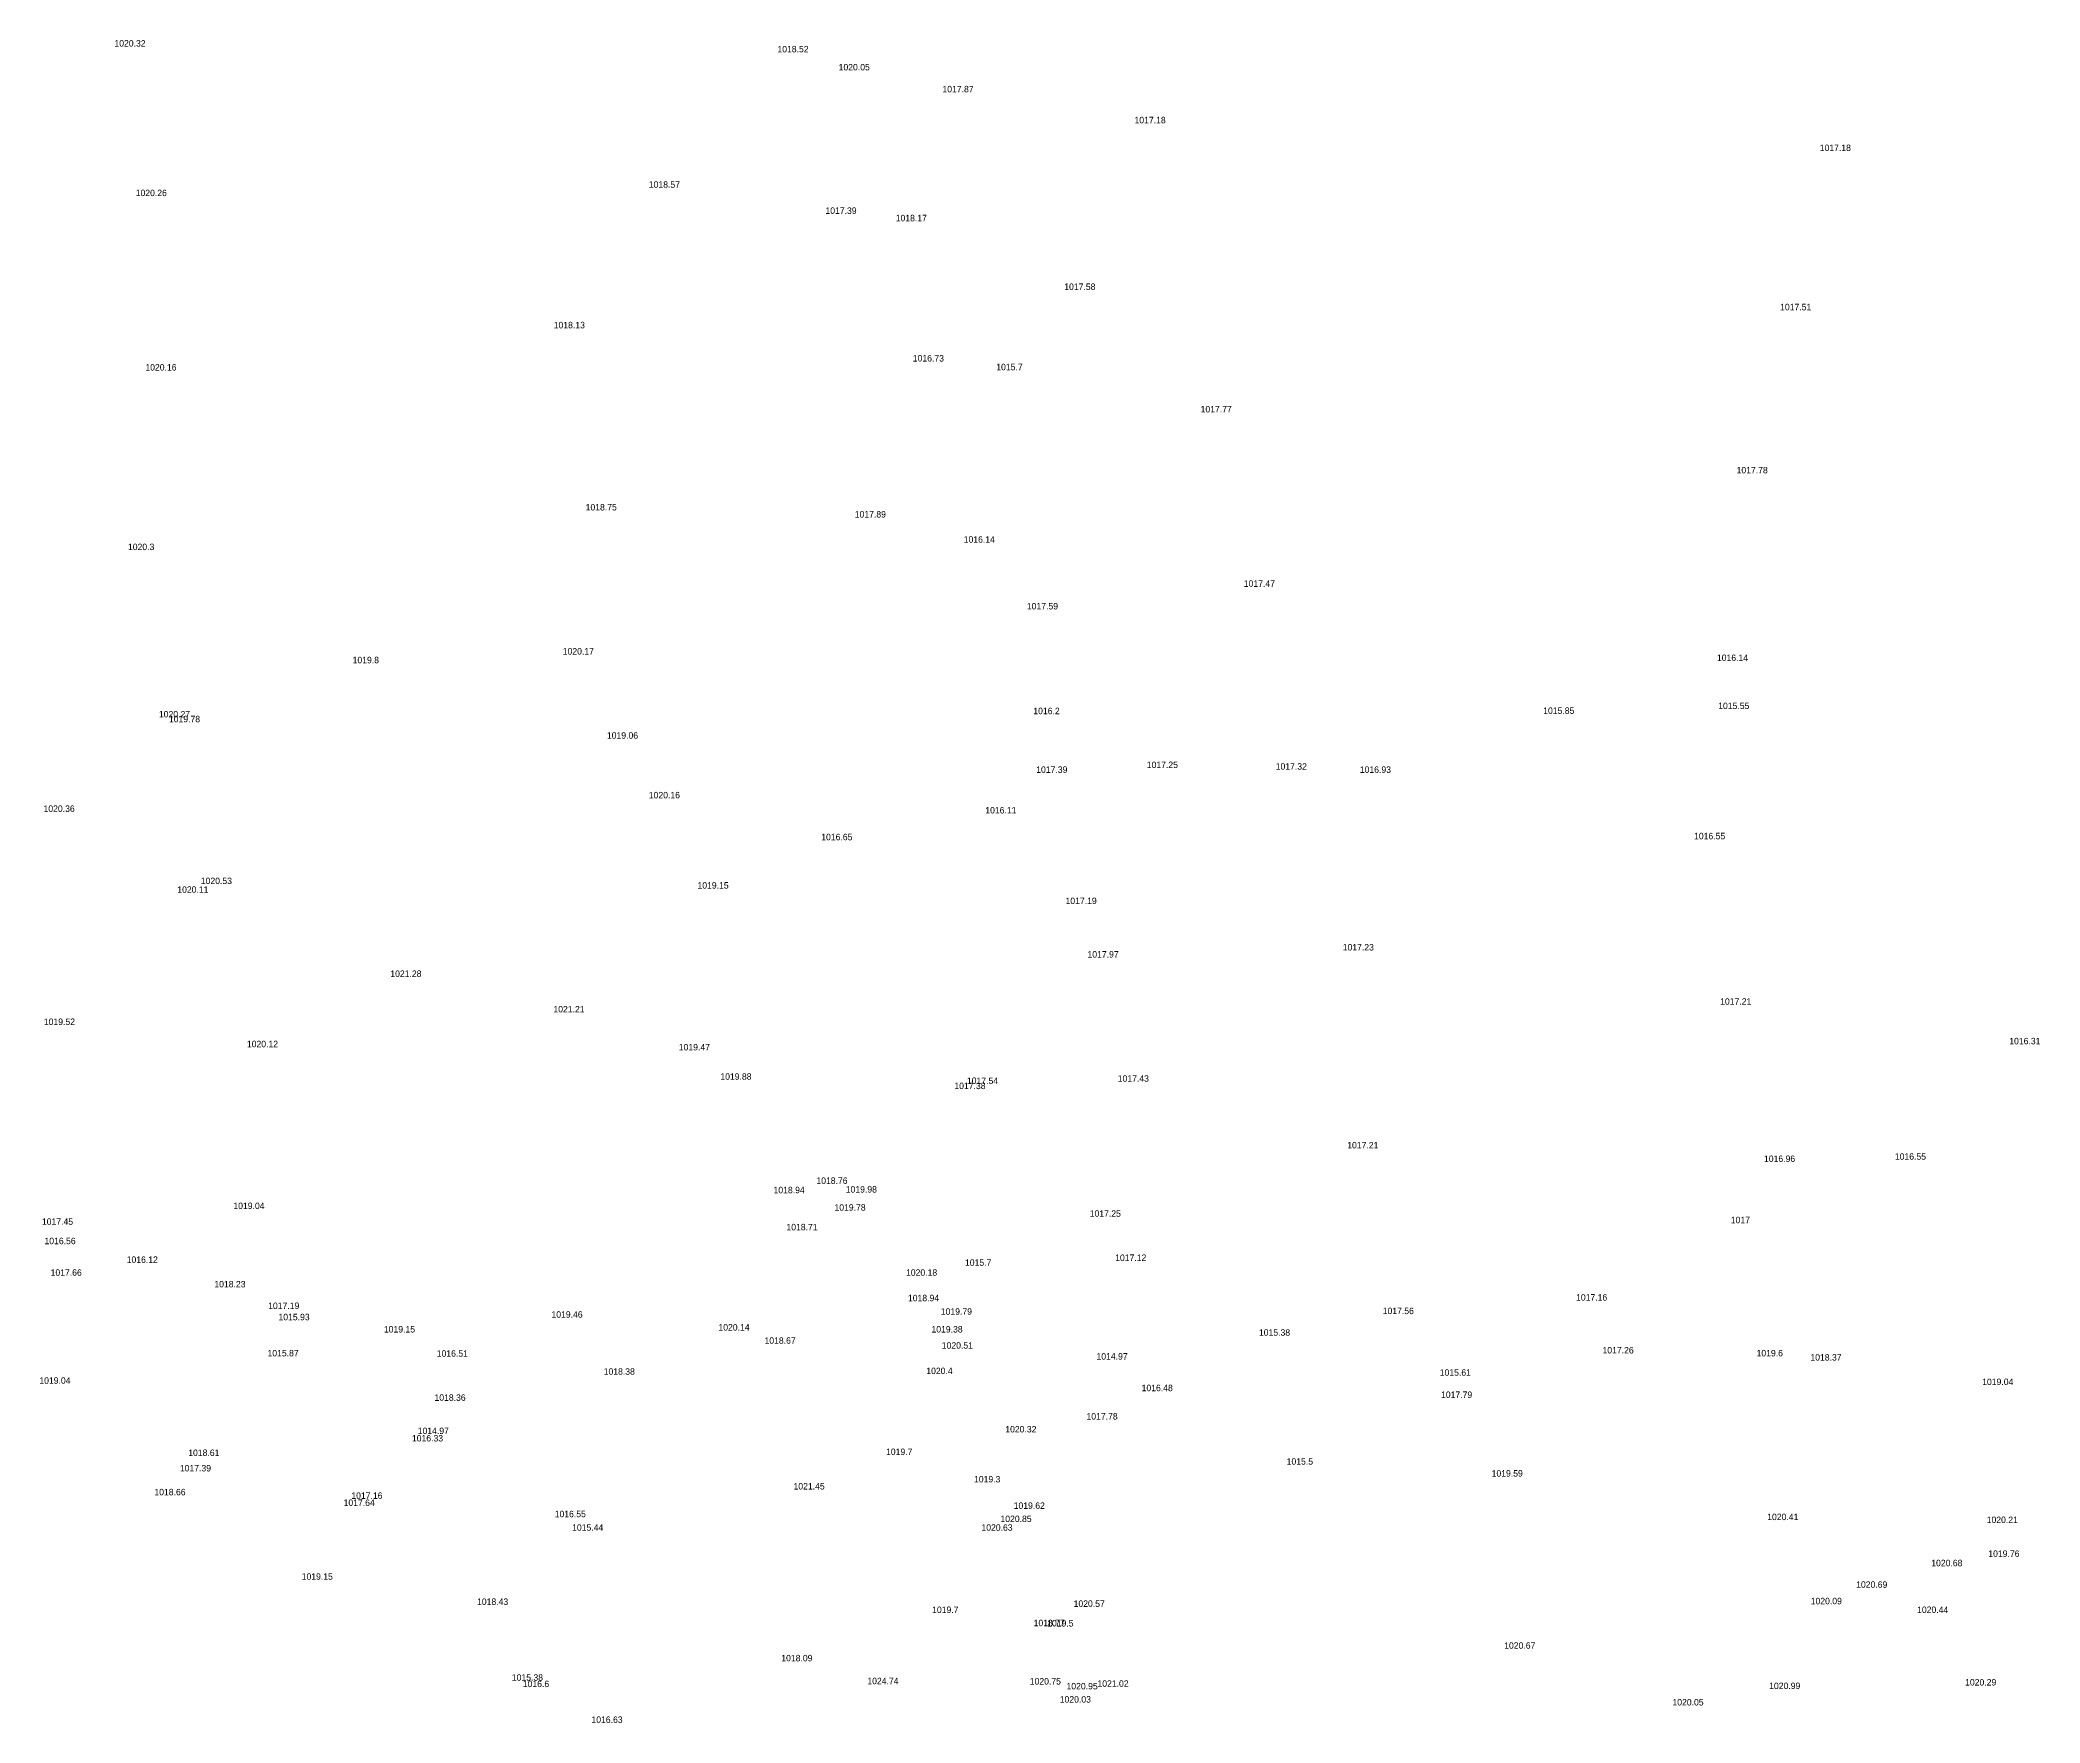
# Model space of a CAD drawing. Header units: inches. Extents: x 628884 to 629912, y 4519174 to 4520145.
# Drawn here: x 629101.7 to 629163.8, y 4519679.3 to 4519731.5 of the extents above; entities that cross this region are included whole.
import ezdxf

# ---------------------------------------------------------------- set-up
doc = ezdxf.new("R2010")
doc.units = ezdxf.units.IN
doc.header["$MEASUREMENT"] = 0

msp = doc.modelspace()

# ---------------------------------------------------------------- texts
for s, p in [('1020.32', (629104.04, 4519731.29, 1020.32)), ('1018.52', (629124.61, 4519731.11, 1018.52)), ('1020.05', (629126.51, 4519730.55, 1020.05)), ('1017.87', (629129.73, 4519729.87, 1017.87)), ('1017.18', (629135.69, 4519728.91, 1017.18)), ('1017.18', (629156.95, 4519728.05, 1017.18)), ('1020.26', (629104.7, 4519726.65, 1020.26)), ('1018.57', (629120.62, 4519726.91, 1018.57)), ('1017.39', (629126.1, 4519726.1, 1017.39)), ('1018.17', (629128.28, 4519725.87, 1018.17)), ('1017.58', (629133.51, 4519723.74, 1017.58)), ('1017.51', (629155.72, 4519723.11, 1017.51)), ('1018.13', (629117.67, 4519722.55, 1018.13)), ('1020.16', (629105, 4519721.24, 1020.16)), ('1016.73', (629128.81, 4519721.52, 1016.73)), ('1015.7', (629131.4, 4519721.25, 1015.7)), ('1017.77', (629137.74, 4519719.94, 1017.77)), ('1017.78', (629154.37, 4519718.05, 1017.78)), ('1018.75', (629118.66, 4519716.9, 1018.75)), ('1017.89', (629127.01, 4519716.68, 1017.89)), ('1020.3', (629104.46, 4519715.67, 1020.3)), ('1016.14', (629130.39, 4519715.9, 1016.14)), ('1017.47', (629139.08, 4519714.53, 1017.47)), ('1017.59', (629132.35, 4519713.83, 1017.59)), ('1020.17', (629117.95, 4519712.43, 1020.17)), ('1019.8', (629111.43, 4519712.16, 1019.8)), ('1016.14', (629153.76, 4519712.23, 1016.14)), ('1020.27', (629105.42, 4519710.48, 1020.27)), ('1016.2', (629132.55, 4519710.58, 1016.2)), ('1015.85', (629148.37, 4519710.59, 1015.85)), ('1015.55', (629153.8, 4519710.74, 1015.55)), ('1019.78', (629105.73, 4519710.33, 1019.78)), ('1019.06', (629119.32, 4519709.82, 1019.06)), ('1017.39', (629132.64, 4519708.76, 1017.39)), ('1017.25', (629136.07, 4519708.91, 1017.25)), ('1017.32', (629140.07, 4519708.86, 1017.32)), ('1016.93', (629142.68, 4519708.76, 1016.93)), ('1020.36', (629101.84, 4519707.55, 1020.36)), ('1020.16', (629120.62, 4519707.97, 1020.16)), ('1016.11', (629131.06, 4519707.5, 1016.11)), ('1016.65', (629125.97, 4519706.67, 1016.65)), ('1016.55', (629153.05, 4519706.7, 1016.55)), ('1020.11', (629105.99, 4519705.04, 1020.11)), ('1020.53', (629106.72, 4519705.31, 1020.53)), ('1019.15', (629122.13, 4519705.17, 1019.15)), ('1017.19', (629133.55, 4519704.69, 1017.19)), ('1017.97', (629134.23, 4519703.03, 1017.97)), ('1017.23', (629142.15, 4519703.25, 1017.23)), ('1021.28', (629112.6, 4519702.43, 1021.28)), ('1021.21', (629117.66, 4519701.33, 1021.21)), ('1017.21', (629153.86, 4519701.57, 1017.21)), ('1019.52', (629101.85, 4519700.94, 1019.52)), ('1020.12', (629108.15, 4519700.25, 1020.12)), ('1019.47', (629121.55, 4519700.15, 1019.47)), ('1016.31', (629162.83, 4519700.34, 1016.31)), ('1019.88', (629122.84, 4519699.24, 1019.88)), ('1017.38', (629130.1, 4519698.95, 1017.38)), ('1017.54', (629130.49, 4519699.11, 1017.54)), ('1017.43', (629135.17, 4519699.18, 1017.43)), ('1017.21', (629142.29, 4519697.11, 1017.21)), ('1016.96', (629155.22, 4519696.69, 1016.96)), ('1016.55', (629159.28, 4519696.76, 1016.55)), ('1018.94', (629124.49, 4519695.72, 1018.94)), ('1018.76', (629125.82, 4519696.01, 1018.76)), ('1019.98', (629126.73, 4519695.74, 1019.98)), ('1019.04', (629107.73, 4519695.23, 1019.04)), ('1019.78', (629126.38, 4519695.18, 1019.78)), ('1017.25', (629134.3, 4519694.99, 1017.25)), ('1017.45', (629101.79, 4519694.74, 1017.45)), ('1018.71', (629124.89, 4519694.57, 1018.71)), ('1017', (629154.19, 4519694.79, 1017)), ('1016.56', (629101.87, 4519694.14, 1016.56)), ('1017.66', (629102.06, 4519693.16, 1017.66)), ('1016.12', (629104.42, 4519693.56, 1016.12)), ('1020.18', (629128.6, 4519693.16, 1020.18)), ('1015.7', (629130.43, 4519693.47, 1015.7)), ('1017.12', (629135.09, 4519693.62, 1017.12)), ('1018.23', (629107.14, 4519692.8, 1018.23)), ('1017.19', (629108.81, 4519692.13, 1017.19)), ('1019.46', (629117.6, 4519691.86, 1019.46)), ('1018.94', (629128.66, 4519692.37, 1018.94)), ('1019.79', (629129.68, 4519691.95, 1019.79)), ('1017.56', (629143.39, 4519691.97, 1017.56)), ('1017.16', (629149.39, 4519692.39, 1017.16)), ('1015.93', (629109.13, 4519691.78, 1015.93)), ('1019.15', (629112.4, 4519691.4, 1019.15)), ('1020.14', (629122.78, 4519691.46, 1020.14)), ('1019.38', (629129.39, 4519691.4, 1019.38)), ('1015.38', (629139.55, 4519691.3, 1015.38)), ('1015.87', (629108.79, 4519690.66, 1015.87)), ('1016.51', (629114.04, 4519690.65, 1016.51)), ('1018.67', (629124.21, 4519691.05, 1018.67)), ('1020.51', (629129.71, 4519690.9, 1020.51)), ('1017.26', (629150.21, 4519690.75, 1017.26)), ('1019.6', (629154.99, 4519690.66, 1019.6)), ('1018.38', (629119.22, 4519690.09, 1018.38)), ('1020.4', (629129.23, 4519690.11, 1020.4)), ('1014.97', (629134.51, 4519690.56, 1014.97)), ('1015.61', (629145.16, 4519690.06, 1015.61)), ('1018.37', (629156.66, 4519690.53, 1018.37)), ('1019.04', (629101.71, 4519689.81, 1019.04)), ('1016.48', (629135.91, 4519689.58, 1016.48)), ('1017.79', (629145.2, 4519689.37, 1017.79)), ('1019.04', (629161.99, 4519689.77, 1019.04)), ('1018.36', (629113.97, 4519689.28, 1018.36)), ('1014.97', (629113.45, 4519688.25, 1014.97)), ('1020.32', (629131.68, 4519688.3, 1020.32)), ('1017.78', (629134.2, 4519688.7, 1017.78)), ('1018.61', (629106.33, 4519687.57, 1018.61)), ('1016.33', (629113.27, 4519688.02, 1016.33)), ('1019.7', (629127.98, 4519687.6, 1019.7)), ('1017.39', (629106.07, 4519687.09, 1017.39)), ('1015.5', (629140.41, 4519687.3, 1015.5)), ('1019.59', (629146.77, 4519686.93, 1019.59)), ('1018.66', (629105.28, 4519686.35, 1018.66)), ('1021.45', (629125.11, 4519686.53, 1021.45)), ('1019.3', (629130.71, 4519686.75, 1019.3)), ('1017.64', (629111.15, 4519686.02, 1017.64)), ('1017.16', (629111.39, 4519686.24, 1017.16)), ('1016.55', (629117.7, 4519685.67, 1016.55)), ('1019.62', (629131.94, 4519685.93, 1019.62)), ('1015.44', (629118.24, 4519685.25, 1015.44)), ('1020.63', (629130.94, 4519685.25, 1020.63)), ('1020.85', (629131.53, 4519685.52, 1020.85)), ('1020.41', (629155.32, 4519685.58, 1020.41)), ('1020.21', (629162.13, 4519685.49, 1020.21)), ('1019.76', (629162.18, 4519684.44, 1019.76)), ('1020.68', (629160.41, 4519684.15, 1020.68)), ('1019.15', (629109.85, 4519683.73, 1019.15)), ('1020.69', (629158.08, 4519683.48, 1020.69)), ('1018.43', (629115.29, 4519682.95, 1018.43)), ('1019.7', (629129.41, 4519682.7, 1019.7)), ('1020.57', (629133.8, 4519682.89, 1020.57)), ('1020.09', (629156.67, 4519682.97, 1020.09)), ('1020.44', (629159.97, 4519682.7, 1020.44)), ('1018.77', (629132.56, 4519682.29, 1018.77)), ('1019.5', (629132.98, 4519682.28, 1019.5)), ('1020.67', (629147.16, 4519681.59, 1020.67)), ('1018.09', (629124.73, 4519681.2, 1018.09)), ('1015.38', (629116.37, 4519680.6, 1015.38)), ('1016.6', (629116.71, 4519680.4, 1016.6)), ('1024.74', (629127.4, 4519680.49, 1024.74)), ('1020.75', (629132.44, 4519680.48, 1020.75)), ('1020.95', (629133.58, 4519680.33, 1020.95)), ('1021.02', (629134.54, 4519680.41, 1021.02)), ('1020.99', (629155.38, 4519680.34, 1020.99)), ('1020.29', (629161.46, 4519680.45, 1020.29)), ('1020.03', (629133.37, 4519679.92, 1020.03)), ('1020.05', (629152.38, 4519679.83, 1020.05)), ('1016.63', (629118.84, 4519679.29, 1016.63))]:
    msp.add_text(s, height=0.2).set_placement(p)

doc.saveas('drawing.dxf')
